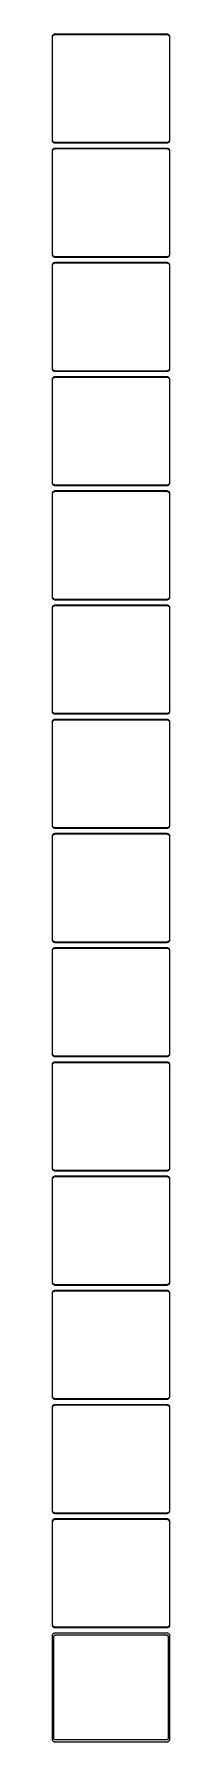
# Model space of a CAD drawing. Header units: metres. Extents: x -98 to 98, y 2745 to 5571.
import ezdxf

# ---------------------------------------------------------------- set-up
doc = ezdxf.new("R2010")
doc.units = ezdxf.units.M

msp = doc.modelspace()

# ---------------------------------------------------------------- linework, layer by layer
for p, q in [((-97.3429, 5567.24), (-97.4606, 5566.63)), ((-97.1489, 5567.84), (-97.3429, 5567.24)), ((-96.8815, 5568.41), (-97.1489, 5567.84)), ((-96.5451, 5568.94), (-96.8815, 5568.41)), ((-96.8508, 5566.93), (-96.6664, 5567.5)), ((-96.6664, 5567.5), (-96.4125, 5568.04)), ((-96.1448, 5569.42), (-96.5451, 5568.94)), ((-96.4125, 5568.04), (-96.0928, 5568.54)), ((-95.6871, 5569.85), (-96.1448, 5569.42)), ((-96.0928, 5568.54), (-95.7126, 5569)), ((-95.7126, 5569), (-95.2778, 5569.41)), ((-95.1791, 5570.22), (-95.6871, 5569.85)), ((-95.2778, 5569.41), (-94.7952, 5569.76)), ((-94.6289, 5570.52), (-95.1791, 5570.22)), ((-94.7952, 5569.76), (-94.2724, 5570.05)), ((-94.0451, 5570.76), (-94.6289, 5570.52)), ((-94.2724, 5570.05), (-93.7178, 5570.27)), ((-93.4369, 5570.91), (-94.0451, 5570.76)), ((-93.7178, 5570.27), (-93.1401, 5570.42)), ((-92.8139, 5570.99), (-93.4369, 5570.91)), ((-93.1401, 5570.42), (-92.5482, 5570.49)), ((92.8139, 5570.99), (-92.8139, 5570.99)), ((-92.5482, 5570.49), (92.5482, 5570.49)), ((92.5482, 5570.49), (93.1401, 5570.42)), ((93.4369, 5570.91), (92.8139, 5570.99)), ((93.1401, 5570.42), (93.7178, 5570.27)), ((94.0451, 5570.76), (93.4369, 5570.91)), ((93.7178, 5570.27), (94.2724, 5570.05)), ((94.6289, 5570.52), (94.0451, 5570.76)), ((94.2724, 5570.05), (94.7952, 5569.76)), ((95.1791, 5570.22), (94.6289, 5570.52)), ((94.7952, 5569.76), (95.2778, 5569.41)), ((95.6871, 5569.85), (95.1791, 5570.22)), ((95.2778, 5569.41), (95.7126, 5569)), ((96.1448, 5569.42), (95.6871, 5569.85)), ((95.7126, 5569), (96.0928, 5568.54)), ((96.0928, 5568.54), (96.4125, 5568.04)), ((96.5451, 5568.94), (96.1448, 5569.42)), ((96.4125, 5568.04), (96.6664, 5567.5)), ((96.8815, 5568.41), (96.5451, 5568.94)), ((96.6664, 5567.5), (96.8508, 5566.93)), ((97.1489, 5567.84), (96.8815, 5568.41)), ((97.3429, 5567.24), (97.1489, 5567.84)), ((97.4606, 5566.63), (97.3429, 5567.24)), ((-97.4606, 5566.63), (-97.5, 5566)), ((-97.5, 5566), (-97.5, 5396)), ((-97, 5565.75), (-96.9625, 5566.35)), ((-97, 5396.25), (-97, 5565.75)), ((-96.9625, 5566.35), (-96.8508, 5566.93)), ((96.8508, 5566.93), (96.9625, 5566.35)), ((96.9625, 5566.35), (97, 5565.75)), ((97, 5565.75), (97, 5396.25)), ((97.5, 5566), (97.4606, 5566.63)), ((97.5, 5396), (97.5, 5566)), ((-97.5, 5396), (-97.4606, 5395.37)), ((-97.4606, 5377.63), (-97.5, 5377)), ((-97.5, 5377), (-97.5, 5207)), ((-97.4606, 5395.37), (-97.3429, 5394.76)), ((-97.3429, 5378.24), (-97.4606, 5377.63)), ((-97.3429, 5394.76), (-97.1489, 5394.16)), ((-97.1489, 5378.84), (-97.3429, 5378.24)), ((-97.1489, 5394.16), (-96.8815, 5393.59)), ((-96.8815, 5379.41), (-97.1489, 5378.84)), ((-96.9625, 5395.65), (-97, 5396.25)), ((-97, 5376.75), (-96.9625, 5377.35)), ((-97, 5207.25), (-97, 5376.75)), ((-96.8508, 5395.07), (-96.9625, 5395.65)), ((-96.9625, 5377.35), (-96.8508, 5377.93)), ((-96.8815, 5393.59), (-96.5451, 5393.06)), ((-96.5451, 5379.94), (-96.8815, 5379.41)), ((-96.6664, 5394.5), (-96.8508, 5395.07)), ((-96.8508, 5377.93), (-96.6664, 5378.5)), ((-96.4125, 5393.96), (-96.6664, 5394.5)), ((-96.6664, 5378.5), (-96.4125, 5379.04)), ((-96.5451, 5393.06), (-96.1448, 5392.58)), ((-96.1448, 5380.42), (-96.5451, 5379.94)), ((-96.0928, 5393.46), (-96.4125, 5393.96)), ((-96.4125, 5379.04), (-96.0928, 5379.54)), ((-96.1448, 5392.58), (-95.6871, 5392.15)), ((-95.6871, 5380.85), (-96.1448, 5380.42)), ((-95.7126, 5393), (-96.0928, 5393.46)), ((-96.0928, 5379.54), (-95.7126, 5380)), ((-95.2778, 5392.59), (-95.7126, 5393)), ((-95.7126, 5380), (-95.2778, 5380.41)), ((-95.6871, 5392.15), (-95.1791, 5391.78)), ((-95.1791, 5381.22), (-95.6871, 5380.85)), ((-94.7952, 5392.24), (-95.2778, 5392.59)), ((-95.2778, 5380.41), (-94.7952, 5380.76)), ((-95.1791, 5391.78), (-94.6289, 5391.48)), ((-94.6289, 5381.52), (-95.1791, 5381.22)), ((-94.2724, 5391.95), (-94.7952, 5392.24)), ((-94.7952, 5380.76), (-94.2724, 5381.05)), ((-94.6289, 5391.48), (-94.0451, 5391.24)), ((-94.0451, 5381.76), (-94.6289, 5381.52)), ((-93.7178, 5391.73), (-94.2724, 5391.95)), ((-94.2724, 5381.05), (-93.7178, 5381.27)), ((-94.0451, 5391.24), (-93.4369, 5391.09)), ((-93.4369, 5381.91), (-94.0451, 5381.76)), ((-93.1401, 5391.58), (-93.7178, 5391.73)), ((-93.7178, 5381.27), (-93.1401, 5381.42)), ((-93.4369, 5391.09), (-92.8139, 5391.01)), ((-92.8139, 5381.99), (-93.4369, 5381.91)), ((-92.5482, 5391.51), (-93.1401, 5391.58)), ((-93.1401, 5381.42), (-92.5482, 5381.49)), ((-92.8139, 5391.01), (92.8139, 5391.01)), ((92.8139, 5381.99), (-92.8139, 5381.99)), ((92.5482, 5391.51), (-92.5482, 5391.51)), ((-92.5482, 5381.49), (92.5482, 5381.49)), ((93.1401, 5391.58), (92.5482, 5391.51)), ((92.5482, 5381.49), (93.1401, 5381.42)), ((92.8139, 5391.01), (93.4369, 5391.09)), ((93.4369, 5381.91), (92.8139, 5381.99)), ((93.7178, 5391.73), (93.1401, 5391.58)), ((93.1401, 5381.42), (93.7178, 5381.27)), ((93.4369, 5391.09), (94.0451, 5391.24)), ((94.0451, 5381.76), (93.4369, 5381.91)), ((94.2724, 5391.95), (93.7178, 5391.73)), ((93.7178, 5381.27), (94.2724, 5381.05)), ((94.0451, 5391.24), (94.6289, 5391.48)), ((94.6289, 5381.52), (94.0451, 5381.76)), ((94.7952, 5392.24), (94.2724, 5391.95)), ((94.2724, 5381.05), (94.7952, 5380.76)), ((94.6289, 5391.48), (95.1791, 5391.78)), ((95.1791, 5381.22), (94.6289, 5381.52)), ((95.2778, 5392.59), (94.7952, 5392.24)), ((94.7952, 5380.76), (95.2778, 5380.41)), ((95.1791, 5391.78), (95.6871, 5392.15)), ((95.6871, 5380.85), (95.1791, 5381.22)), ((95.7126, 5393), (95.2778, 5392.59)), ((95.2778, 5380.41), (95.7126, 5380)), ((95.6871, 5392.15), (96.1448, 5392.58)), ((96.1448, 5380.42), (95.6871, 5380.85)), ((96.0928, 5393.46), (95.7126, 5393)), ((95.7126, 5380), (96.0928, 5379.54)), ((96.4125, 5393.96), (96.0928, 5393.46)), ((96.0928, 5379.54), (96.4125, 5379.04)), ((96.1448, 5392.58), (96.5451, 5393.06)), ((96.5451, 5379.94), (96.1448, 5380.42)), ((96.6664, 5394.5), (96.4125, 5393.96)), ((96.4125, 5379.04), (96.6664, 5378.5)), ((96.5451, 5393.06), (96.8815, 5393.59)), ((96.8815, 5379.41), (96.5451, 5379.94)), ((96.8508, 5395.07), (96.6664, 5394.5)), ((96.6664, 5378.5), (96.8508, 5377.93)), ((96.9625, 5395.65), (96.8508, 5395.07)), ((96.8508, 5377.93), (96.9625, 5377.35)), ((96.8815, 5393.59), (97.1489, 5394.16)), ((97.1489, 5378.84), (96.8815, 5379.41)), ((97, 5396.25), (96.9625, 5395.65)), ((96.9625, 5377.35), (97, 5376.75)), ((97, 5376.75), (97, 5207.25)), ((97.1489, 5394.16), (97.3429, 5394.76)), ((97.3429, 5378.24), (97.1489, 5378.84)), ((97.3429, 5394.76), (97.4606, 5395.37)), ((97.4606, 5377.63), (97.3429, 5378.24)), ((97.4606, 5395.37), (97.5, 5396)), ((97.5, 5377), (97.4606, 5377.63)), ((97.5, 5207), (97.5, 5377)), ((-97.5, 5207), (-97.4606, 5206.37)), ((-97.4606, 5206.37), (-97.3429, 5205.76)), ((-97.3429, 5205.76), (-97.1489, 5205.16)), ((-97.1489, 5205.16), (-96.8815, 5204.59)), ((-96.9625, 5206.65), (-97, 5207.25)), ((-96.8508, 5206.07), (-96.9625, 5206.65)), ((-96.8815, 5204.59), (-96.5451, 5204.06)), ((-96.6664, 5205.5), (-96.8508, 5206.07)), ((-96.4125, 5204.96), (-96.6664, 5205.5)), ((-96.5451, 5204.06), (-96.1448, 5203.58)), ((-96.0928, 5204.46), (-96.4125, 5204.96)), ((-96.1448, 5203.58), (-95.6871, 5203.15)), ((-95.7126, 5204), (-96.0928, 5204.46)), ((-95.2778, 5203.59), (-95.7126, 5204)), ((-95.6871, 5203.15), (-95.1791, 5202.78)), ((-94.7952, 5203.24), (-95.2778, 5203.59)), ((-95.1791, 5202.78), (-94.6289, 5202.48)), ((-94.2724, 5202.95), (-94.7952, 5203.24)), ((-94.6289, 5202.48), (-94.0451, 5202.24)), ((-93.7178, 5202.73), (-94.2724, 5202.95)), ((-94.0451, 5202.24), (-93.4369, 5202.09)), ((-93.1401, 5202.58), (-93.7178, 5202.73)), ((-93.4369, 5202.09), (-92.8139, 5202.01)), ((-92.5482, 5202.51), (-93.1401, 5202.58)), ((-92.8139, 5202.01), (92.8139, 5202.01)), ((92.5482, 5202.51), (-92.5482, 5202.51)), ((93.1401, 5202.58), (92.5482, 5202.51)), ((92.8139, 5202.01), (93.4369, 5202.09)), ((93.7178, 5202.73), (93.1401, 5202.58)), ((93.4369, 5202.09), (94.0451, 5202.24)), ((94.2724, 5202.95), (93.7178, 5202.73)), ((94.0451, 5202.24), (94.6289, 5202.48)), ((94.7952, 5203.24), (94.2724, 5202.95)), ((94.6289, 5202.48), (95.1791, 5202.78)), ((95.2778, 5203.59), (94.7952, 5203.24)), ((95.1791, 5202.78), (95.6871, 5203.15)), ((95.7126, 5204), (95.2778, 5203.59)), ((95.6871, 5203.15), (96.1448, 5203.58)), ((96.0928, 5204.46), (95.7126, 5204)), ((96.4125, 5204.96), (96.0928, 5204.46)), ((96.1448, 5203.58), (96.5451, 5204.06)), ((96.6664, 5205.5), (96.4125, 5204.96)), ((96.5451, 5204.06), (96.8815, 5204.59)), ((96.8508, 5206.07), (96.6664, 5205.5)), ((96.9625, 5206.65), (96.8508, 5206.07)), ((96.8815, 5204.59), (97.1489, 5205.16)), ((97, 5207.25), (96.9625, 5206.65)), ((97.1489, 5205.16), (97.3429, 5205.76)), ((97.3429, 5205.76), (97.4606, 5206.37)), ((97.4606, 5206.37), (97.5, 5207)), ((-97.4606, 5188.63), (-97.5, 5188)), ((-97.5, 5188), (-97.5, 5018)), ((-97.3429, 5189.24), (-97.4606, 5188.63)), ((-97.1489, 5189.84), (-97.3429, 5189.24)), ((-96.8815, 5190.41), (-97.1489, 5189.84)), ((-97, 5187.75), (-96.9625, 5188.35)), ((-97, 5018.25), (-97, 5187.75)), ((-96.9625, 5188.35), (-96.8508, 5188.93)), ((-96.5451, 5190.94), (-96.8815, 5190.41)), ((-96.8508, 5188.93), (-96.6664, 5189.5)), ((-96.6664, 5189.5), (-96.4125, 5190.04)), ((-96.1448, 5191.42), (-96.5451, 5190.94)), ((-96.4125, 5190.04), (-96.0928, 5190.54)), ((-95.6871, 5191.85), (-96.1448, 5191.42)), ((-96.0928, 5190.54), (-95.7126, 5191)), ((-95.7126, 5191), (-95.2778, 5191.41)), ((-95.1791, 5192.22), (-95.6871, 5191.85)), ((-95.2778, 5191.41), (-94.7952, 5191.76)), ((-94.6289, 5192.52), (-95.1791, 5192.22)), ((-94.7952, 5191.76), (-94.2724, 5192.05)), ((-94.0451, 5192.76), (-94.6289, 5192.52)), ((-94.2724, 5192.05), (-93.7178, 5192.27)), ((-93.4369, 5192.91), (-94.0451, 5192.76)), ((-93.7178, 5192.27), (-93.1401, 5192.42)), ((-92.8139, 5192.99), (-93.4369, 5192.91)), ((-93.1401, 5192.42), (-92.5482, 5192.49)), ((92.8139, 5192.99), (-92.8139, 5192.99)), ((-92.5482, 5192.49), (92.5482, 5192.49)), ((92.5482, 5192.49), (93.1401, 5192.42)), ((93.4369, 5192.91), (92.8139, 5192.99)), ((93.1401, 5192.42), (93.7178, 5192.27)), ((94.0451, 5192.76), (93.4369, 5192.91)), ((93.7178, 5192.27), (94.2724, 5192.05)), ((94.6289, 5192.52), (94.0451, 5192.76)), ((94.2724, 5192.05), (94.7952, 5191.76)), ((95.1791, 5192.22), (94.6289, 5192.52)), ((94.7952, 5191.76), (95.2778, 5191.41)), ((95.6871, 5191.85), (95.1791, 5192.22)), ((95.2778, 5191.41), (95.7126, 5191)), ((96.1448, 5191.42), (95.6871, 5191.85)), ((95.7126, 5191), (96.0928, 5190.54)), ((96.0928, 5190.54), (96.4125, 5190.04)), ((96.5451, 5190.94), (96.1448, 5191.42)), ((96.4125, 5190.04), (96.6664, 5189.5)), ((96.8815, 5190.41), (96.5451, 5190.94)), ((96.6664, 5189.5), (96.8508, 5188.93)), ((96.8508, 5188.93), (96.9625, 5188.35)), ((97.1489, 5189.84), (96.8815, 5190.41)), ((96.9625, 5188.35), (97, 5187.75)), ((97, 5187.75), (97, 5018.25)), ((97.3429, 5189.24), (97.1489, 5189.84)), ((97.4606, 5188.63), (97.3429, 5189.24)), ((97.5, 5188), (97.4606, 5188.63)), ((97.5, 5018), (97.5, 5188)), ((-97.5, 5018), (-97.4606, 5017.37)), ((-97.4606, 5017.37), (-97.3429, 5016.76)), ((-97.3429, 5016.76), (-97.1489, 5016.16)), ((-97.1489, 5016.16), (-96.8815, 5015.59)), ((-96.9625, 5017.65), (-97, 5018.25)), ((-96.8508, 5017.07), (-96.9625, 5017.65)), ((-96.8815, 5015.59), (-96.5451, 5015.06)), ((-96.6664, 5016.5), (-96.8508, 5017.07)), ((-96.4125, 5015.96), (-96.6664, 5016.5)), ((-96.5451, 5015.06), (-96.1448, 5014.58)), ((-96.1448, 5002.42), (-96.5451, 5001.94)), ((-96.0928, 5015.46), (-96.4125, 5015.96)), ((-96.1448, 5014.58), (-95.6871, 5014.15)), ((-95.6871, 5002.85), (-96.1448, 5002.42)), ((-95.7126, 5015), (-96.0928, 5015.46)), ((-96.0928, 5001.54), (-95.7126, 5002)), ((-95.2778, 5014.59), (-95.7126, 5015)), ((-95.7126, 5002), (-95.2778, 5002.41)), ((-95.6871, 5014.15), (-95.1791, 5013.78)), ((-95.1791, 5003.22), (-95.6871, 5002.85)), ((-94.7952, 5014.24), (-95.2778, 5014.59)), ((-95.2778, 5002.41), (-94.7952, 5002.76)), ((-95.1791, 5013.78), (-94.6289, 5013.48)), ((-94.6289, 5003.52), (-95.1791, 5003.22)), ((-94.2724, 5013.95), (-94.7952, 5014.24)), ((-94.7952, 5002.76), (-94.2724, 5003.05)), ((-94.6289, 5013.48), (-94.0451, 5013.24)), ((-94.0451, 5003.76), (-94.6289, 5003.52)), ((-93.7178, 5013.73), (-94.2724, 5013.95)), ((-94.2724, 5003.05), (-93.7178, 5003.27)), ((-94.0451, 5013.24), (-93.4369, 5013.09)), ((-93.4369, 5003.91), (-94.0451, 5003.76)), ((-93.1401, 5013.58), (-93.7178, 5013.73)), ((-93.7178, 5003.27), (-93.1401, 5003.42)), ((-93.4369, 5013.09), (-92.8139, 5013.01)), ((-92.8139, 5003.99), (-93.4369, 5003.91)), ((-92.5482, 5013.51), (-93.1401, 5013.58)), ((-93.1401, 5003.42), (-92.5482, 5003.49)), ((-92.8139, 5013.01), (92.8139, 5013.01)), ((92.8139, 5003.99), (-92.8139, 5003.99)), ((92.5482, 5013.51), (-92.5482, 5013.51)), ((-92.5482, 5003.49), (92.5482, 5003.49)), ((93.1401, 5013.58), (92.5482, 5013.51)), ((92.5482, 5003.49), (93.1401, 5003.42)), ((92.8139, 5013.01), (93.4369, 5013.09)), ((93.4369, 5003.91), (92.8139, 5003.99)), ((93.7178, 5013.73), (93.1401, 5013.58)), ((93.1401, 5003.42), (93.7178, 5003.27)), ((93.4369, 5013.09), (94.0451, 5013.24)), ((94.0451, 5003.76), (93.4369, 5003.91)), ((94.2724, 5013.95), (93.7178, 5013.73)), ((93.7178, 5003.27), (94.2724, 5003.05)), ((94.0451, 5013.24), (94.6289, 5013.48)), ((94.6289, 5003.52), (94.0451, 5003.76)), ((94.7952, 5014.24), (94.2724, 5013.95)), ((94.2724, 5003.05), (94.7952, 5002.76)), ((94.6289, 5013.48), (95.1791, 5013.78)), ((95.1791, 5003.22), (94.6289, 5003.52)), ((95.2778, 5014.59), (94.7952, 5014.24)), ((94.7952, 5002.76), (95.2778, 5002.41)), ((95.1791, 5013.78), (95.6871, 5014.15)), ((95.6871, 5002.85), (95.1791, 5003.22)), ((95.7126, 5015), (95.2778, 5014.59)), ((95.2778, 5002.41), (95.7126, 5002)), ((95.6871, 5014.15), (96.1448, 5014.58)), ((96.1448, 5002.42), (95.6871, 5002.85)), ((96.0928, 5015.46), (95.7126, 5015)), ((95.7126, 5002), (96.0928, 5001.54)), ((96.4125, 5015.96), (96.0928, 5015.46)), ((96.1448, 5014.58), (96.5451, 5015.06)), ((96.5451, 5001.94), (96.1448, 5002.42)), ((96.6664, 5016.5), (96.4125, 5015.96)), ((96.5451, 5015.06), (96.8815, 5015.59)), ((96.8508, 5017.07), (96.6664, 5016.5)), ((96.9625, 5017.65), (96.8508, 5017.07)), ((96.8815, 5015.59), (97.1489, 5016.16)), ((97, 5018.25), (96.9625, 5017.65)), ((97.1489, 5016.16), (97.3429, 5016.76)), ((97.3429, 5016.76), (97.4606, 5017.37)), ((97.4606, 5017.37), (97.5, 5018)), ((-97.4606, 4999.63), (-97.5, 4999)), ((-97.5, 4999), (-97.5, 4829)), ((-97.3429, 5000.24), (-97.4606, 4999.63)), ((-97.1489, 5000.84), (-97.3429, 5000.24)), ((-96.8815, 5001.41), (-97.1489, 5000.84)), ((-97, 4998.75), (-96.9625, 4999.35)), ((-97, 4829.25), (-97, 4998.75)), ((-96.9625, 4999.35), (-96.8508, 4999.93)), ((-96.5451, 5001.94), (-96.8815, 5001.41)), ((-96.8508, 4999.93), (-96.6664, 5000.5)), ((-96.6664, 5000.5), (-96.4125, 5001.04)), ((-96.4125, 5001.04), (-96.0928, 5001.54)), ((96.0928, 5001.54), (96.4125, 5001.04)), ((96.4125, 5001.04), (96.6664, 5000.5)), ((96.8815, 5001.41), (96.5451, 5001.94)), ((96.6664, 5000.5), (96.8508, 4999.93)), ((96.8508, 4999.93), (96.9625, 4999.35)), ((97.1489, 5000.84), (96.8815, 5001.41)), ((96.9625, 4999.35), (97, 4998.75)), ((97, 4998.75), (97, 4829.25)), ((97.3429, 5000.24), (97.1489, 5000.84)), ((97.4606, 4999.63), (97.3429, 5000.24)), ((97.5, 4999), (97.4606, 4999.63)), ((97.5, 4829), (97.5, 4999)), ((-97.5, 4829), (-97.4606, 4828.37)), ((-97.4606, 4810.63), (-97.5, 4810)), ((-97.5, 4810), (-97.5, 4640)), ((-97.4606, 4828.37), (-97.3429, 4827.76)), ((-97.3429, 4811.24), (-97.4606, 4810.63)), ((-97.3429, 4827.76), (-97.1489, 4827.16)), ((-97.1489, 4811.84), (-97.3429, 4811.24)), ((-97.1489, 4827.16), (-96.8815, 4826.59)), ((-96.8815, 4812.41), (-97.1489, 4811.84)), ((-96.9625, 4828.65), (-97, 4829.25)), ((-97, 4809.75), (-96.9625, 4810.35)), ((-97, 4640.25), (-97, 4809.75)), ((-96.8508, 4828.07), (-96.9625, 4828.65)), ((-96.9625, 4810.35), (-96.8508, 4810.93)), ((-96.8815, 4826.59), (-96.5451, 4826.06)), ((-96.5451, 4812.94), (-96.8815, 4812.41)), ((-96.6664, 4827.5), (-96.8508, 4828.07)), ((-96.8508, 4810.93), (-96.6664, 4811.5)), ((-96.4125, 4826.96), (-96.6664, 4827.5)), ((-96.6664, 4811.5), (-96.4125, 4812.04)), ((-96.5451, 4826.06), (-96.1448, 4825.58)), ((-96.1448, 4813.42), (-96.5451, 4812.94)), ((-96.0928, 4826.46), (-96.4125, 4826.96)), ((-96.4125, 4812.04), (-96.0928, 4812.54)), ((-96.1448, 4825.58), (-95.6871, 4825.15)), ((-95.6871, 4813.85), (-96.1448, 4813.42)), ((-95.7126, 4826), (-96.0928, 4826.46)), ((-96.0928, 4812.54), (-95.7126, 4813)), ((-95.2778, 4825.59), (-95.7126, 4826)), ((-95.7126, 4813), (-95.2778, 4813.41)), ((-95.6871, 4825.15), (-95.1791, 4824.78)), ((-95.1791, 4814.22), (-95.6871, 4813.85)), ((-94.7952, 4825.24), (-95.2778, 4825.59)), ((-95.2778, 4813.41), (-94.7952, 4813.76)), ((-95.1791, 4824.78), (-94.6289, 4824.48)), ((-94.6289, 4814.52), (-95.1791, 4814.22)), ((-94.2724, 4824.95), (-94.7952, 4825.24)), ((-94.7952, 4813.76), (-94.2724, 4814.05)), ((-94.6289, 4824.48), (-94.0451, 4824.24)), ((-94.0451, 4814.76), (-94.6289, 4814.52)), ((-93.7178, 4824.73), (-94.2724, 4824.95)), ((-94.2724, 4814.05), (-93.7178, 4814.27)), ((-94.0451, 4824.24), (-93.4369, 4824.09)), ((-93.4369, 4814.91), (-94.0451, 4814.76)), ((-93.1401, 4824.58), (-93.7178, 4824.73)), ((-93.7178, 4814.27), (-93.1401, 4814.42)), ((-93.4369, 4824.09), (-92.8139, 4824.01)), ((-92.8139, 4814.99), (-93.4369, 4814.91)), ((-92.5482, 4824.51), (-93.1401, 4824.58)), ((-93.1401, 4814.42), (-92.5482, 4814.49)), ((-92.8139, 4824.01), (92.8139, 4824.01)), ((92.8139, 4814.99), (-92.8139, 4814.99)), ((92.5482, 4824.51), (-92.5482, 4824.51)), ((-92.5482, 4814.49), (92.5482, 4814.49)), ((93.1401, 4824.58), (92.5482, 4824.51)), ((92.5482, 4814.49), (93.1401, 4814.42)), ((92.8139, 4824.01), (93.4369, 4824.09)), ((93.4369, 4814.91), (92.8139, 4814.99)), ((93.7178, 4824.73), (93.1401, 4824.58)), ((93.1401, 4814.42), (93.7178, 4814.27)), ((93.4369, 4824.09), (94.0451, 4824.24)), ((94.0451, 4814.76), (93.4369, 4814.91)), ((94.2724, 4824.95), (93.7178, 4824.73)), ((93.7178, 4814.27), (94.2724, 4814.05)), ((94.0451, 4824.24), (94.6289, 4824.48)), ((94.6289, 4814.52), (94.0451, 4814.76)), ((94.7952, 4825.24), (94.2724, 4824.95)), ((94.2724, 4814.05), (94.7952, 4813.76)), ((94.6289, 4824.48), (95.1791, 4824.78)), ((95.1791, 4814.22), (94.6289, 4814.52)), ((95.2778, 4825.59), (94.7952, 4825.24)), ((94.7952, 4813.76), (95.2778, 4813.41)), ((95.1791, 4824.78), (95.6871, 4825.15)), ((95.6871, 4813.85), (95.1791, 4814.22)), ((95.7126, 4826), (95.2778, 4825.59)), ((95.2778, 4813.41), (95.7126, 4813)), ((95.6871, 4825.15), (96.1448, 4825.58)), ((96.1448, 4813.42), (95.6871, 4813.85)), ((96.0928, 4826.46), (95.7126, 4826)), ((95.7126, 4813), (96.0928, 4812.54)), ((96.4125, 4826.96), (96.0928, 4826.46)), ((96.0928, 4812.54), (96.4125, 4812.04)), ((96.1448, 4825.58), (96.5451, 4826.06)), ((96.5451, 4812.94), (96.1448, 4813.42)), ((96.6664, 4827.5), (96.4125, 4826.96)), ((96.4125, 4812.04), (96.6664, 4811.5)), ((96.5451, 4826.06), (96.8815, 4826.59)), ((96.8815, 4812.41), (96.5451, 4812.94)), ((96.8508, 4828.07), (96.6664, 4827.5)), ((96.6664, 4811.5), (96.8508, 4810.93)), ((96.9625, 4828.65), (96.8508, 4828.07)), ((96.8508, 4810.93), (96.9625, 4810.35)), ((96.8815, 4826.59), (97.1489, 4827.16)), ((97.1489, 4811.84), (96.8815, 4812.41)), ((97, 4829.25), (96.9625, 4828.65)), ((96.9625, 4810.35), (97, 4809.75)), ((97, 4809.75), (97, 4640.25)), ((97.1489, 4827.16), (97.3429, 4827.76)), ((97.3429, 4811.24), (97.1489, 4811.84)), ((97.3429, 4827.76), (97.4606, 4828.37)), ((97.4606, 4810.63), (97.3429, 4811.24)), ((97.4606, 4828.37), (97.5, 4829)), ((97.5, 4810), (97.4606, 4810.63)), ((97.5, 4640), (97.5, 4810)), ((-97.5, 4640), (-97.4606, 4639.37)), ((-97.4606, 4639.37), (-97.3429, 4638.76)), ((-97.3429, 4638.76), (-97.1489, 4638.16)), ((-97.1489, 4638.16), (-96.8815, 4637.59)), ((-96.9625, 4639.65), (-97, 4640.25)), ((-96.8508, 4639.07), (-96.9625, 4639.65)), ((-96.8815, 4637.59), (-96.5451, 4637.06)), ((-96.6664, 4638.5), (-96.8508, 4639.07)), ((-96.4125, 4637.96), (-96.6664, 4638.5)), ((-96.5451, 4637.06), (-96.1448, 4636.58)), ((-96.0928, 4637.46), (-96.4125, 4637.96)), ((-96.1448, 4636.58), (-95.6871, 4636.15)), ((-95.7126, 4637), (-96.0928, 4637.46)), ((-95.2778, 4636.59), (-95.7126, 4637)), ((-95.6871, 4636.15), (-95.1791, 4635.78)), ((-94.7952, 4636.24), (-95.2778, 4636.59)), ((-95.1791, 4635.78), (-94.6289, 4635.48)), ((-94.2724, 4635.95), (-94.7952, 4636.24)), ((-94.6289, 4635.48), (-94.0451, 4635.24)), ((-93.7178, 4635.73), (-94.2724, 4635.95)), ((-94.0451, 4635.24), (-93.4369, 4635.09)), ((-93.1401, 4635.58), (-93.7178, 4635.73)), ((-93.4369, 4635.09), (-92.8139, 4635.01)), ((-92.5482, 4635.51), (-93.1401, 4635.58)), ((-92.8139, 4635.01), (92.8139, 4635.01)), ((92.5482, 4635.51), (-92.5482, 4635.51)), ((93.1401, 4635.58), (92.5482, 4635.51)), ((92.8139, 4635.01), (93.4369, 4635.09)), ((93.7178, 4635.73), (93.1401, 4635.58)), ((93.4369, 4635.09), (94.0451, 4635.24)), ((94.2724, 4635.95), (93.7178, 4635.73)), ((94.0451, 4635.24), (94.6289, 4635.48)), ((94.7952, 4636.24), (94.2724, 4635.95)), ((94.6289, 4635.48), (95.1791, 4635.78)), ((95.2778, 4636.59), (94.7952, 4636.24)), ((95.1791, 4635.78), (95.6871, 4636.15)), ((95.7126, 4637), (95.2778, 4636.59)), ((95.6871, 4636.15), (96.1448, 4636.58)), ((96.0928, 4637.46), (95.7126, 4637)), ((96.4125, 4637.96), (96.0928, 4637.46)), ((96.1448, 4636.58), (96.5451, 4637.06)), ((96.6664, 4638.5), (96.4125, 4637.96)), ((96.5451, 4637.06), (96.8815, 4637.59)), ((96.8508, 4639.07), (96.6664, 4638.5)), ((96.9625, 4639.65), (96.8508, 4639.07)), ((96.8815, 4637.59), (97.1489, 4638.16)), ((97, 4640.25), (96.9625, 4639.65)), ((97.1489, 4638.16), (97.3429, 4638.76)), ((97.3429, 4638.76), (97.4606, 4639.37)), ((97.4606, 4639.37), (97.5, 4640)), ((-97.4606, 4621.63), (-97.5, 4621)), ((-97.5, 4621), (-97.5, 4451)), ((-97.3429, 4622.24), (-97.4606, 4621.63)), ((-97.1489, 4622.84), (-97.3429, 4622.24)), ((-96.8815, 4623.41), (-97.1489, 4622.84)), ((-97, 4620.75), (-96.9625, 4621.35)), ((-97, 4451.25), (-97, 4620.75)), ((-96.9625, 4621.35), (-96.8508, 4621.93)), ((-96.5451, 4623.94), (-96.8815, 4623.41)), ((-96.8508, 4621.93), (-96.6664, 4622.5)), ((-96.6664, 4622.5), (-96.4125, 4623.04)), ((-96.1448, 4624.42), (-96.5451, 4623.94)), ((-96.4125, 4623.04), (-96.0928, 4623.54)), ((-95.6871, 4624.85), (-96.1448, 4624.42)), ((-96.0928, 4623.54), (-95.7126, 4624)), ((-95.7126, 4624), (-95.2778, 4624.41)), ((-95.1791, 4625.22), (-95.6871, 4624.85)), ((-95.2778, 4624.41), (-94.7952, 4624.76)), ((-94.6289, 4625.52), (-95.1791, 4625.22)), ((-94.7952, 4624.76), (-94.2724, 4625.05)), ((-94.0451, 4625.76), (-94.6289, 4625.52)), ((-94.2724, 4625.05), (-93.7178, 4625.27)), ((-93.4369, 4625.91), (-94.0451, 4625.76)), ((-93.7178, 4625.27), (-93.1401, 4625.42)), ((-92.8139, 4625.99), (-93.4369, 4625.91)), ((-93.1401, 4625.42), (-92.5482, 4625.49)), ((92.8139, 4625.99), (-92.8139, 4625.99)), ((-92.5482, 4625.49), (92.5482, 4625.49)), ((92.5482, 4625.49), (93.1401, 4625.42)), ((93.4369, 4625.91), (92.8139, 4625.99)), ((93.1401, 4625.42), (93.7178, 4625.27)), ((94.0451, 4625.76), (93.4369, 4625.91)), ((93.7178, 4625.27), (94.2724, 4625.05)), ((94.6289, 4625.52), (94.0451, 4625.76)), ((94.2724, 4625.05), (94.7952, 4624.76)), ((95.1791, 4625.22), (94.6289, 4625.52)), ((94.7952, 4624.76), (95.2778, 4624.41)), ((95.6871, 4624.85), (95.1791, 4625.22)), ((95.2778, 4624.41), (95.7126, 4624)), ((96.1448, 4624.42), (95.6871, 4624.85)), ((95.7126, 4624), (96.0928, 4623.54)), ((96.0928, 4623.54), (96.4125, 4623.04)), ((96.5451, 4623.94), (96.1448, 4624.42)), ((96.4125, 4623.04), (96.6664, 4622.5)), ((96.8815, 4623.41), (96.5451, 4623.94)), ((96.6664, 4622.5), (96.8508, 4621.93)), ((96.8508, 4621.93), (96.9625, 4621.35)), ((97.1489, 4622.84), (96.8815, 4623.41)), ((96.9625, 4621.35), (97, 4620.75)), ((97, 4620.75), (97, 4451.25)), ((97.3429, 4622.24), (97.1489, 4622.84)), ((97.4606, 4621.63), (97.3429, 4622.24)), ((97.5, 4621), (97.4606, 4621.63)), ((97.5, 4451), (97.5, 4621)), ((-97.5, 4451), (-97.4606, 4450.37)), ((-97.4606, 4450.37), (-97.3429, 4449.76)), ((-97.3429, 4449.76), (-97.1489, 4449.16)), ((-97.1489, 4449.16), (-96.8815, 4448.59)), ((-96.9625, 4450.65), (-97, 4451.25)), ((-96.8508, 4450.07), (-96.9625, 4450.65)), ((-96.8815, 4448.59), (-96.5451, 4448.06)), ((-96.6664, 4449.5), (-96.8508, 4450.07)), ((-96.4125, 4448.96), (-96.6664, 4449.5)), ((-96.5451, 4448.06), (-96.1448, 4447.58)), ((-96.0928, 4448.46), (-96.4125, 4448.96)), ((-96.1448, 4447.58), (-95.6871, 4447.15)), ((-95.7126, 4448), (-96.0928, 4448.46)), ((-95.2778, 4447.59), (-95.7126, 4448)), ((-95.6871, 4447.15), (-95.1791, 4446.78)), ((-94.7952, 4447.24), (-95.2778, 4447.59)), ((-95.1791, 4446.78), (-94.6289, 4446.48)), ((-94.2724, 4446.95), (-94.7952, 4447.24)), ((-94.6289, 4446.48), (-94.0451, 4446.24)), ((-93.7178, 4446.73), (-94.2724, 4446.95)), ((-94.0451, 4446.24), (-93.4369, 4446.09)), ((-93.4369, 4436.91), (-94.0451, 4436.76)), ((-93.1401, 4446.58), (-93.7178, 4446.73)), ((-93.4369, 4446.09), (-92.8139, 4446.01)), ((-92.8139, 4436.99), (-93.4369, 4436.91)), ((-92.5482, 4446.51), (-93.1401, 4446.58)), ((-92.8139, 4446.01), (92.8139, 4446.01)), ((92.8139, 4436.99), (-92.8139, 4436.99)), ((92.5482, 4446.51), (-92.5482, 4446.51)), ((93.1401, 4446.58), (92.5482, 4446.51)), ((92.8139, 4446.01), (93.4369, 4446.09)), ((93.4369, 4436.91), (92.8139, 4436.99)), ((93.7178, 4446.73), (93.1401, 4446.58)), ((93.4369, 4446.09), (94.0451, 4446.24)), ((94.0451, 4436.76), (93.4369, 4436.91)), ((94.2724, 4446.95), (93.7178, 4446.73)), ((94.0451, 4446.24), (94.6289, 4446.48)), ((94.7952, 4447.24), (94.2724, 4446.95)), ((94.6289, 4446.48), (95.1791, 4446.78)), ((95.2778, 4447.59), (94.7952, 4447.24)), ((95.1791, 4446.78), (95.6871, 4447.15)), ((95.7126, 4448), (95.2778, 4447.59)), ((95.6871, 4447.15), (96.1448, 4447.58)), ((96.0928, 4448.46), (95.7126, 4448)), ((96.4125, 4448.96), (96.0928, 4448.46)), ((96.1448, 4447.58), (96.5451, 4448.06)), ((96.6664, 4449.5), (96.4125, 4448.96)), ((96.5451, 4448.06), (96.8815, 4448.59)), ((96.8508, 4450.07), (96.6664, 4449.5)), ((96.9625, 4450.65), (96.8508, 4450.07)), ((96.8815, 4448.59), (97.1489, 4449.16)), ((97, 4451.25), (96.9625, 4450.65)), ((97.1489, 4449.16), (97.3429, 4449.76)), ((97.3429, 4449.76), (97.4606, 4450.37)), ((97.4606, 4450.37), (97.5, 4451)), ((-97.4606, 4432.63), (-97.5, 4432)), ((-97.5, 4432), (-97.5, 4262)), ((-97.3429, 4433.24), (-97.4606, 4432.63)), ((-97.1489, 4433.84), (-97.3429, 4433.24)), ((-96.8815, 4434.41), (-97.1489, 4433.84)), ((-97, 4431.75), (-96.9625, 4432.35)), ((-97, 4262.25), (-97, 4431.75)), ((-96.9625, 4432.35), (-96.8508, 4432.93)), ((-96.5451, 4434.94), (-96.8815, 4434.41)), ((-96.8508, 4432.93), (-96.6664, 4433.5)), ((-96.6664, 4433.5), (-96.4125, 4434.04)), ((-96.1448, 4435.42), (-96.5451, 4434.94)), ((-96.4125, 4434.04), (-96.0928, 4434.54)), ((-95.6871, 4435.85), (-96.1448, 4435.42)), ((-96.0928, 4434.54), (-95.7126, 4435)), ((-95.7126, 4435), (-95.2778, 4435.41)), ((-95.1791, 4436.22), (-95.6871, 4435.85)), ((-95.2778, 4435.41), (-94.7952, 4435.76)), ((-94.6289, 4436.52), (-95.1791, 4436.22)), ((-94.7952, 4435.76), (-94.2724, 4436.05)), ((-94.0451, 4436.76), (-94.6289, 4436.52)), ((-94.2724, 4436.05), (-93.7178, 4436.27)), ((-93.7178, 4436.27), (-93.1401, 4436.42)), ((-93.1401, 4436.42), (-92.5482, 4436.49)), ((-92.5482, 4436.49), (92.5482, 4436.49)), ((92.5482, 4436.49), (93.1401, 4436.42)), ((93.1401, 4436.42), (93.7178, 4436.27)), ((93.7178, 4436.27), (94.2724, 4436.05)), ((94.6289, 4436.52), (94.0451, 4436.76)), ((94.2724, 4436.05), (94.7952, 4435.76)), ((95.1791, 4436.22), (94.6289, 4436.52)), ((94.7952, 4435.76), (95.2778, 4435.41)), ((95.6871, 4435.85), (95.1791, 4436.22)), ((95.2778, 4435.41), (95.7126, 4435)), ((96.1448, 4435.42), (95.6871, 4435.85)), ((95.7126, 4435), (96.0928, 4434.54)), ((96.0928, 4434.54), (96.4125, 4434.04)), ((96.5451, 4434.94), (96.1448, 4435.42)), ((96.4125, 4434.04), (96.6664, 4433.5)), ((96.8815, 4434.41), (96.5451, 4434.94)), ((96.6664, 4433.5), (96.8508, 4432.93)), ((96.8508, 4432.93), (96.9625, 4432.35)), ((97.1489, 4433.84), (96.8815, 4434.41)), ((96.9625, 4432.35), (97, 4431.75)), ((97, 4431.75), (97, 4262.25)), ((97.3429, 4433.24), (97.1489, 4433.84)), ((97.4606, 4432.63), (97.3429, 4433.24)), ((97.5, 4432), (97.4606, 4432.63)), ((97.5, 4262), (97.5, 4432)), ((-97.5, 4262), (-97.4606, 4261.37)), ((-97.4606, 4243.63), (-97.5, 4243)), ((-97.5, 4243), (-97.5, 4073)), ((-97.4606, 4261.37), (-97.3429, 4260.76)), ((-97.3429, 4244.24), (-97.4606, 4243.63)), ((-97.3429, 4260.76), (-97.1489, 4260.16)), ((-97.1489, 4244.84), (-97.3429, 4244.24)), ((-97.1489, 4260.16), (-96.8815, 4259.59)), ((-96.8815, 4245.41), (-97.1489, 4244.84)), ((-96.9625, 4261.65), (-97, 4262.25)), ((-97, 4242.75), (-96.9625, 4243.35)), ((-97, 4073.25), (-97, 4242.75)), ((-96.8508, 4261.07), (-96.9625, 4261.65)), ((-96.9625, 4243.35), (-96.8508, 4243.93)), ((-96.8815, 4259.59), (-96.5451, 4259.06)), ((-96.5451, 4245.94), (-96.8815, 4245.41)), ((-96.6664, 4260.5), (-96.8508, 4261.07)), ((-96.8508, 4243.93), (-96.6664, 4244.5)), ((-96.4125, 4259.96), (-96.6664, 4260.5)), ((-96.6664, 4244.5), (-96.4125, 4245.04)), ((-96.5451, 4259.06), (-96.1448, 4258.58)), ((-96.1448, 4246.42), (-96.5451, 4245.94)), ((-96.0928, 4259.46), (-96.4125, 4259.96)), ((-96.4125, 4245.04), (-96.0928, 4245.54)), ((-96.1448, 4258.58), (-95.6871, 4258.15)), ((-95.6871, 4246.85), (-96.1448, 4246.42)), ((-95.7126, 4259), (-96.0928, 4259.46)), ((-96.0928, 4245.54), (-95.7126, 4246)), ((-95.2778, 4258.59), (-95.7126, 4259)), ((-95.7126, 4246), (-95.2778, 4246.41)), ((-95.6871, 4258.15), (-95.1791, 4257.78)), ((-95.1791, 4247.22), (-95.6871, 4246.85)), ((-94.7952, 4258.24), (-95.2778, 4258.59)), ((-95.2778, 4246.41), (-94.7952, 4246.76)), ((-95.1791, 4257.78), (-94.6289, 4257.48)), ((-94.6289, 4247.52), (-95.1791, 4247.22)), ((-94.2724, 4257.95), (-94.7952, 4258.24)), ((-94.7952, 4246.76), (-94.2724, 4247.05)), ((-94.6289, 4257.48), (-94.0451, 4257.24)), ((-94.0451, 4247.76), (-94.6289, 4247.52)), ((-93.7178, 4257.73), (-94.2724, 4257.95)), ((-94.2724, 4247.05), (-93.7178, 4247.27)), ((-94.0451, 4257.24), (-93.4369, 4257.09)), ((-93.4369, 4247.91), (-94.0451, 4247.76)), ((-93.1401, 4257.58), (-93.7178, 4257.73)), ((-93.7178, 4247.27), (-93.1401, 4247.42)), ((-93.4369, 4257.09), (-92.8139, 4257.01)), ((-92.8139, 4247.99), (-93.4369, 4247.91)), ((-92.5482, 4257.51), (-93.1401, 4257.58)), ((-93.1401, 4247.42), (-92.5482, 4247.49)), ((-92.8139, 4257.01), (92.8139, 4257.01)), ((92.8139, 4247.99), (-92.8139, 4247.99)), ((92.5482, 4257.51), (-92.5482, 4257.51)), ((-92.5482, 4247.49), (92.5482, 4247.49)), ((93.1401, 4257.58), (92.5482, 4257.51)), ((92.5482, 4247.49), (93.1401, 4247.42)), ((92.8139, 4257.01), (93.4369, 4257.09)), ((93.4369, 4247.91), (92.8139, 4247.99)), ((93.7178, 4257.73), (93.1401, 4257.58)), ((93.1401, 4247.42), (93.7178, 4247.27)), ((93.4369, 4257.09), (94.0451, 4257.24)), ((94.0451, 4247.76), (93.4369, 4247.91)), ((94.2724, 4257.95), (93.7178, 4257.73)), ((93.7178, 4247.27), (94.2724, 4247.05)), ((94.0451, 4257.24), (94.6289, 4257.48)), ((94.6289, 4247.52), (94.0451, 4247.76)), ((94.7952, 4258.24), (94.2724, 4257.95)), ((94.2724, 4247.05), (94.7952, 4246.76)), ((94.6289, 4257.48), (95.1791, 4257.78)), ((95.1791, 4247.22), (94.6289, 4247.52)), ((95.2778, 4258.59), (94.7952, 4258.24)), ((94.7952, 4246.76), (95.2778, 4246.41)), ((95.1791, 4257.78), (95.6871, 4258.15)), ((95.6871, 4246.85), (95.1791, 4247.22)), ((95.7126, 4259), (95.2778, 4258.59)), ((95.2778, 4246.41), (95.7126, 4246)), ((95.6871, 4258.15), (96.1448, 4258.58)), ((96.1448, 4246.42), (95.6871, 4246.85)), ((96.0928, 4259.46), (95.7126, 4259)), ((95.7126, 4246), (96.0928, 4245.54)), ((96.4125, 4259.96), (96.0928, 4259.46)), ((96.0928, 4245.54), (96.4125, 4245.04)), ((96.1448, 4258.58), (96.5451, 4259.06)), ((96.5451, 4245.94), (96.1448, 4246.42)), ((96.6664, 4260.5), (96.4125, 4259.96)), ((96.4125, 4245.04), (96.6664, 4244.5)), ((96.5451, 4259.06), (96.8815, 4259.59)), ((96.8815, 4245.41), (96.5451, 4245.94)), ((96.8508, 4261.07), (96.6664, 4260.5)), ((96.6664, 4244.5), (96.8508, 4243.93)), ((96.9625, 4261.65), (96.8508, 4261.07)), ((96.8508, 4243.93), (96.9625, 4243.35)), ((96.8815, 4259.59), (97.1489, 4260.16)), ((97.1489, 4244.84), (96.8815, 4245.41)), ((97, 4262.25), (96.9625, 4261.65)), ((96.9625, 4243.35), (97, 4242.75)), ((97, 4242.75), (97, 4073.25)), ((97.1489, 4260.16), (97.3429, 4260.76)), ((97.3429, 4244.24), (97.1489, 4244.84)), ((97.3429, 4260.76), (97.4606, 4261.37)), ((97.4606, 4243.63), (97.3429, 4244.24)), ((97.4606, 4261.37), (97.5, 4262)), ((97.5, 4243), (97.4606, 4243.63)), ((97.5, 4073), (97.5, 4243)), ((-97.5, 4073), (-97.4606, 4072.37)), ((-97.4606, 4072.37), (-97.3429, 4071.76)), ((-97.3429, 4071.76), (-97.1489, 4071.16)), ((-97.1489, 4071.16), (-96.8815, 4070.59)), ((-96.9625, 4072.65), (-97, 4073.25)), ((-96.8508, 4072.07), (-96.9625, 4072.65)), ((-96.8815, 4070.59), (-96.5451, 4070.06)), ((-96.6664, 4071.5), (-96.8508, 4072.07)), ((-96.4125, 4070.96), (-96.6664, 4071.5)), ((-96.5451, 4070.06), (-96.1448, 4069.58)), ((-96.0928, 4070.46), (-96.4125, 4070.96)), ((-96.1448, 4069.58), (-95.6871, 4069.15)), ((-95.7126, 4070), (-96.0928, 4070.46)), ((-95.2778, 4069.59), (-95.7126, 4070)), ((-94.7952, 4069.24), (-95.2778, 4069.59)), ((95.2778, 4069.59), (94.7952, 4069.24)), ((95.7126, 4070), (95.2778, 4069.59)), ((95.6871, 4069.15), (96.1448, 4069.58)), ((96.0928, 4070.46), (95.7126, 4070)), ((96.4125, 4070.96), (96.0928, 4070.46)), ((96.1448, 4069.58), (96.5451, 4070.06)), ((96.6664, 4071.5), (96.4125, 4070.96)), ((96.5451, 4070.06), (96.8815, 4070.59)), ((96.8508, 4072.07), (96.6664, 4071.5)), ((96.9625, 4072.65), (96.8508, 4072.07)), ((96.8815, 4070.59), (97.1489, 4071.16)), ((97, 4073.25), (96.9625, 4072.65)), ((97.1489, 4071.16), (97.3429, 4071.76)), ((97.3429, 4071.76), (97.4606, 4072.37)), ((97.4606, 4072.37), (97.5, 4073)), ((-97.4606, 4054.63), (-97.5, 4054)), ((-97.5, 4054), (-97.5, 3884)), ((-97.3429, 4055.24), (-97.4606, 4054.63)), ((-97.1489, 4055.84), (-97.3429, 4055.24)), ((-96.8815, 4056.41), (-97.1489, 4055.84)), ((-97, 4053.75), (-96.9625, 4054.35)), ((-97, 3884.25), (-97, 4053.75)), ((-96.9625, 4054.35), (-96.8508, 4054.93)), ((-96.5451, 4056.94), (-96.8815, 4056.41)), ((-96.8508, 4054.93), (-96.6664, 4055.5)), ((-96.6664, 4055.5), (-96.4125, 4056.04)), ((-96.1448, 4057.42), (-96.5451, 4056.94)), ((-96.4125, 4056.04), (-96.0928, 4056.54)), ((-95.6871, 4057.85), (-96.1448, 4057.42)), ((-96.0928, 4056.54), (-95.7126, 4057)), ((-95.7126, 4057), (-95.2778, 4057.41)), ((-95.6871, 4069.15), (-95.1791, 4068.78)), ((-95.1791, 4058.22), (-95.6871, 4057.85)), ((-95.2778, 4057.41), (-94.7952, 4057.76)), ((-95.1791, 4068.78), (-94.6289, 4068.48)), ((-94.6289, 4058.52), (-95.1791, 4058.22)), ((-94.2724, 4068.95), (-94.7952, 4069.24)), ((-94.7952, 4057.76), (-94.2724, 4058.05)), ((-94.6289, 4068.48), (-94.0451, 4068.24)), ((-94.0451, 4058.76), (-94.6289, 4058.52)), ((-93.7178, 4068.73), (-94.2724, 4068.95)), ((-94.2724, 4058.05), (-93.7178, 4058.27)), ((-94.0451, 4068.24), (-93.4369, 4068.09)), ((-93.4369, 4058.91), (-94.0451, 4058.76)), ((-93.1401, 4068.58), (-93.7178, 4068.73)), ((-93.7178, 4058.27), (-93.1401, 4058.42)), ((-93.4369, 4068.09), (-92.8139, 4068.01)), ((-92.8139, 4058.99), (-93.4369, 4058.91)), ((-92.5482, 4068.51), (-93.1401, 4068.58)), ((-93.1401, 4058.42), (-92.5482, 4058.49)), ((-92.8139, 4068.01), (92.8139, 4068.01)), ((92.8139, 4058.99), (-92.8139, 4058.99)), ((92.5482, 4068.51), (-92.5482, 4068.51)), ((-92.5482, 4058.49), (92.5482, 4058.49)), ((93.1401, 4068.58), (92.5482, 4068.51)), ((92.5482, 4058.49), (93.1401, 4058.42)), ((92.8139, 4068.01), (93.4369, 4068.09)), ((93.4369, 4058.91), (92.8139, 4058.99)), ((93.7178, 4068.73), (93.1401, 4068.58)), ((93.1401, 4058.42), (93.7178, 4058.27)), ((93.4369, 4068.09), (94.0451, 4068.24)), ((94.0451, 4058.76), (93.4369, 4058.91)), ((94.2724, 4068.95), (93.7178, 4068.73)), ((93.7178, 4058.27), (94.2724, 4058.05)), ((94.0451, 4068.24), (94.6289, 4068.48)), ((94.6289, 4058.52), (94.0451, 4058.76)), ((94.7952, 4069.24), (94.2724, 4068.95)), ((94.2724, 4058.05), (94.7952, 4057.76)), ((94.6289, 4068.48), (95.1791, 4068.78)), ((95.1791, 4058.22), (94.6289, 4058.52)), ((94.7952, 4057.76), (95.2778, 4057.41)), ((95.1791, 4068.78), (95.6871, 4069.15)), ((95.6871, 4057.85), (95.1791, 4058.22)), ((95.2778, 4057.41), (95.7126, 4057)), ((96.1448, 4057.42), (95.6871, 4057.85)), ((95.7126, 4057), (96.0928, 4056.54)), ((96.0928, 4056.54), (96.4125, 4056.04)), ((96.5451, 4056.94), (96.1448, 4057.42)), ((96.4125, 4056.04), (96.6664, 4055.5)), ((96.8815, 4056.41), (96.5451, 4056.94)), ((96.6664, 4055.5), (96.8508, 4054.93)), ((96.8508, 4054.93), (96.9625, 4054.35)), ((97.1489, 4055.84), (96.8815, 4056.41)), ((96.9625, 4054.35), (97, 4053.75)), ((97, 4053.75), (97, 3884.25)), ((97.3429, 4055.24), (97.1489, 4055.84)), ((97.4606, 4054.63), (97.3429, 4055.24)), ((97.5, 4054), (97.4606, 4054.63)), ((97.5, 3884), (97.5, 4054)), ((-97.5, 3884), (-97.4606, 3883.37)), ((-97.4606, 3883.37), (-97.3429, 3882.76)), ((-97.3429, 3882.76), (-97.1489, 3882.16)), ((-97.1489, 3882.16), (-96.8815, 3881.59)), ((-96.9625, 3883.65), (-97, 3884.25)), ((-96.8508, 3883.07), (-96.9625, 3883.65)), ((-96.8815, 3881.59), (-96.5451, 3881.06)), ((-96.6664, 3882.5), (-96.8508, 3883.07)), ((-96.4125, 3881.96), (-96.6664, 3882.5)), ((-96.5451, 3881.06), (-96.1448, 3880.58)), ((-96.0928, 3881.46), (-96.4125, 3881.96)), ((-96.1448, 3880.58), (-95.6871, 3880.15)), ((-95.7126, 3881), (-96.0928, 3881.46)), ((-95.2778, 3880.59), (-95.7126, 3881)), ((-95.6871, 3880.15), (-95.1791, 3879.78)), ((-94.7952, 3880.24), (-95.2778, 3880.59)), ((-95.1791, 3879.78), (-94.6289, 3879.48)), ((-94.2724, 3879.95), (-94.7952, 3880.24)), ((-94.6289, 3879.48), (-94.0451, 3879.24)), ((-93.7178, 3879.73), (-94.2724, 3879.95)), ((-94.0451, 3879.24), (-93.4369, 3879.09)), ((-93.1401, 3879.58), (-93.7178, 3879.73)), ((-93.4369, 3879.09), (-92.8139, 3879.01)), ((-92.5482, 3879.51), (-93.1401, 3879.58)), ((-92.8139, 3879.01), (92.8139, 3879.01)), ((92.5482, 3879.51), (-92.5482, 3879.51)), ((93.1401, 3879.58), (92.5482, 3879.51)), ((92.8139, 3879.01), (93.4369, 3879.09)), ((93.7178, 3879.73), (93.1401, 3879.58)), ((93.4369, 3879.09), (94.0451, 3879.24)), ((94.2724, 3879.95), (93.7178, 3879.73)), ((94.0451, 3879.24), (94.6289, 3879.48)), ((94.7952, 3880.24), (94.2724, 3879.95)), ((94.6289, 3879.48), (95.1791, 3879.78)), ((95.2778, 3880.59), (94.7952, 3880.24)), ((95.1791, 3879.78), (95.6871, 3880.15)), ((95.7126, 3881), (95.2778, 3880.59)), ((95.6871, 3880.15), (96.1448, 3880.58)), ((96.0928, 3881.46), (95.7126, 3881)), ((96.4125, 3881.96), (96.0928, 3881.46)), ((96.1448, 3880.58), (96.5451, 3881.06)), ((96.6664, 3882.5), (96.4125, 3881.96)), ((96.5451, 3881.06), (96.8815, 3881.59)), ((96.8508, 3883.07), (96.6664, 3882.5)), ((96.9625, 3883.65), (96.8508, 3883.07)), ((96.8815, 3881.59), (97.1489, 3882.16)), ((97, 3884.25), (96.9625, 3883.65)), ((97.1489, 3882.16), (97.3429, 3882.76)), ((97.3429, 3882.76), (97.4606, 3883.37)), ((97.4606, 3883.37), (97.5, 3884)), ((-97.4606, 3865.63), (-97.5, 3865)), ((-97.5, 3865), (-97.5, 3695)), ((-97.3429, 3866.24), (-97.4606, 3865.63)), ((-97.1489, 3866.84), (-97.3429, 3866.24)), ((-96.8815, 3867.41), (-97.1489, 3866.84)), ((-97, 3864.75), (-96.9625, 3865.35)), ((-97, 3695.25), (-97, 3864.75)), ((-96.9625, 3865.35), (-96.8508, 3865.93)), ((-96.5451, 3867.94), (-96.8815, 3867.41)), ((-96.8508, 3865.93), (-96.6664, 3866.5)), ((-96.6664, 3866.5), (-96.4125, 3867.04)), ((-96.1448, 3868.42), (-96.5451, 3867.94)), ((-96.4125, 3867.04), (-96.0928, 3867.54)), ((-95.6871, 3868.85), (-96.1448, 3868.42)), ((-96.0928, 3867.54), (-95.7126, 3868)), ((-95.7126, 3868), (-95.2778, 3868.41)), ((-95.1791, 3869.22), (-95.6871, 3868.85)), ((-95.2778, 3868.41), (-94.7952, 3868.76)), ((-94.6289, 3869.52), (-95.1791, 3869.22)), ((-94.7952, 3868.76), (-94.2724, 3869.05)), ((-94.0451, 3869.76), (-94.6289, 3869.52)), ((-94.2724, 3869.05), (-93.7178, 3869.27)), ((-93.4369, 3869.91), (-94.0451, 3869.76)), ((-93.7178, 3869.27), (-93.1401, 3869.42)), ((-92.8139, 3869.99), (-93.4369, 3869.91)), ((-93.1401, 3869.42), (-92.5482, 3869.49)), ((92.8139, 3869.99), (-92.8139, 3869.99)), ((-92.5482, 3869.49), (92.5482, 3869.49)), ((92.5482, 3869.49), (93.1401, 3869.42)), ((93.4369, 3869.91), (92.8139, 3869.99)), ((93.1401, 3869.42), (93.7178, 3869.27)), ((94.0451, 3869.76), (93.4369, 3869.91)), ((93.7178, 3869.27), (94.2724, 3869.05)), ((94.6289, 3869.52), (94.0451, 3869.76)), ((94.2724, 3869.05), (94.7952, 3868.76)), ((95.1791, 3869.22), (94.6289, 3869.52)), ((94.7952, 3868.76), (95.2778, 3868.41)), ((95.6871, 3868.85), (95.1791, 3869.22)), ((95.2778, 3868.41), (95.7126, 3868)), ((96.1448, 3868.42), (95.6871, 3868.85)), ((95.7126, 3868), (96.0928, 3867.54)), ((96.0928, 3867.54), (96.4125, 3867.04)), ((96.5451, 3867.94), (96.1448, 3868.42)), ((96.4125, 3867.04), (96.6664, 3866.5)), ((96.8815, 3867.41), (96.5451, 3867.94)), ((96.6664, 3866.5), (96.8508, 3865.93)), ((96.8508, 3865.93), (96.9625, 3865.35)), ((97.1489, 3866.84), (96.8815, 3867.41)), ((96.9625, 3865.35), (97, 3864.75)), ((97, 3864.75), (97, 3695.25)), ((97.3429, 3866.24), (97.1489, 3866.84)), ((97.4606, 3865.63), (97.3429, 3866.24)), ((97.5, 3865), (97.4606, 3865.63)), ((97.5, 3695), (97.5, 3865)), ((-97.5, 3695), (-97.4606, 3694.37)), ((-97.4606, 3676.63), (-97.5, 3676)), ((-97.5, 3676), (-97.5, 3506)), ((-97.4606, 3694.37), (-97.3429, 3693.76)), ((-97.3429, 3677.24), (-97.4606, 3676.63)), ((-97.3429, 3693.76), (-97.1489, 3693.16)), ((-97.1489, 3677.84), (-97.3429, 3677.24)), ((-97.1489, 3693.16), (-96.8815, 3692.59)), ((-96.8815, 3678.41), (-97.1489, 3677.84)), ((-96.9625, 3694.65), (-97, 3695.25)), ((-97, 3675.75), (-96.9625, 3676.35)), ((-97, 3506.25), (-97, 3675.75)), ((-96.8508, 3694.07), (-96.9625, 3694.65)), ((-96.9625, 3676.35), (-96.8508, 3676.93)), ((-96.8815, 3692.59), (-96.5451, 3692.06)), ((-96.5451, 3678.94), (-96.8815, 3678.41)), ((-96.6664, 3693.5), (-96.8508, 3694.07)), ((-96.8508, 3676.93), (-96.6664, 3677.5)), ((-96.4125, 3692.96), (-96.6664, 3693.5)), ((-96.6664, 3677.5), (-96.4125, 3678.04)), ((-96.5451, 3692.06), (-96.1448, 3691.58)), ((-96.1448, 3679.42), (-96.5451, 3678.94)), ((-96.0928, 3692.46), (-96.4125, 3692.96)), ((-96.4125, 3678.04), (-96.0928, 3678.54)), ((-96.1448, 3691.58), (-95.6871, 3691.15)), ((-95.6871, 3679.85), (-96.1448, 3679.42)), ((-95.7126, 3692), (-96.0928, 3692.46)), ((-96.0928, 3678.54), (-95.7126, 3679)), ((-95.2778, 3691.59), (-95.7126, 3692)), ((-95.7126, 3679), (-95.2778, 3679.41)), ((-95.6871, 3691.15), (-95.1791, 3690.78)), ((-95.1791, 3680.22), (-95.6871, 3679.85)), ((-94.7952, 3691.24), (-95.2778, 3691.59)), ((-95.2778, 3679.41), (-94.7952, 3679.76)), ((-95.1791, 3690.78), (-94.6289, 3690.48)), ((-94.6289, 3680.52), (-95.1791, 3680.22)), ((-94.2724, 3690.95), (-94.7952, 3691.24)), ((-94.7952, 3679.76), (-94.2724, 3680.05)), ((-94.6289, 3690.48), (-94.0451, 3690.24)), ((-94.0451, 3680.76), (-94.6289, 3680.52)), ((-93.7178, 3690.73), (-94.2724, 3690.95)), ((-94.2724, 3680.05), (-93.7178, 3680.27)), ((-94.0451, 3690.24), (-93.4369, 3690.09)), ((-93.4369, 3680.91), (-94.0451, 3680.76)), ((-93.1401, 3690.58), (-93.7178, 3690.73)), ((-93.7178, 3680.27), (-93.1401, 3680.42)), ((-93.4369, 3690.09), (-92.8139, 3690.01)), ((-92.8139, 3680.99), (-93.4369, 3680.91)), ((-92.5482, 3690.51), (-93.1401, 3690.58)), ((-93.1401, 3680.42), (-92.5482, 3680.49)), ((-92.8139, 3690.01), (92.8139, 3690.01)), ((92.8139, 3680.99), (-92.8139, 3680.99)), ((92.5482, 3690.51), (-92.5482, 3690.51)), ((-92.5482, 3680.49), (92.5482, 3680.49)), ((93.1401, 3690.58), (92.5482, 3690.51)), ((92.5482, 3680.49), (93.1401, 3680.42)), ((92.8139, 3690.01), (93.4369, 3690.09)), ((93.4369, 3680.91), (92.8139, 3680.99)), ((93.7178, 3690.73), (93.1401, 3690.58)), ((93.1401, 3680.42), (93.7178, 3680.27)), ((93.4369, 3690.09), (94.0451, 3690.24)), ((94.0451, 3680.76), (93.4369, 3680.91)), ((94.2724, 3690.95), (93.7178, 3690.73)), ((93.7178, 3680.27), (94.2724, 3680.05)), ((94.0451, 3690.24), (94.6289, 3690.48)), ((94.6289, 3680.52), (94.0451, 3680.76)), ((94.7952, 3691.24), (94.2724, 3690.95)), ((94.2724, 3680.05), (94.7952, 3679.76)), ((94.6289, 3690.48), (95.1791, 3690.78)), ((95.1791, 3680.22), (94.6289, 3680.52)), ((95.2778, 3691.59), (94.7952, 3691.24)), ((94.7952, 3679.76), (95.2778, 3679.41)), ((95.1791, 3690.78), (95.6871, 3691.15)), ((95.6871, 3679.85), (95.1791, 3680.22)), ((95.7126, 3692), (95.2778, 3691.59)), ((95.2778, 3679.41), (95.7126, 3679)), ((95.6871, 3691.15), (96.1448, 3691.58)), ((96.1448, 3679.42), (95.6871, 3679.85)), ((96.0928, 3692.46), (95.7126, 3692)), ((95.7126, 3679), (96.0928, 3678.54)), ((96.4125, 3692.96), (96.0928, 3692.46)), ((96.0928, 3678.54), (96.4125, 3678.04)), ((96.1448, 3691.58), (96.5451, 3692.06)), ((96.5451, 3678.94), (96.1448, 3679.42)), ((96.6664, 3693.5), (96.4125, 3692.96)), ((96.4125, 3678.04), (96.6664, 3677.5)), ((96.5451, 3692.06), (96.8815, 3692.59)), ((96.8815, 3678.41), (96.5451, 3678.94)), ((96.8508, 3694.07), (96.6664, 3693.5)), ((96.6664, 3677.5), (96.8508, 3676.93)), ((96.9625, 3694.65), (96.8508, 3694.07)), ((96.8508, 3676.93), (96.9625, 3676.35)), ((96.8815, 3692.59), (97.1489, 3693.16)), ((97.1489, 3677.84), (96.8815, 3678.41)), ((97, 3695.25), (96.9625, 3694.65)), ((96.9625, 3676.35), (97, 3675.75)), ((97, 3675.75), (97, 3506.25)), ((97.1489, 3693.16), (97.3429, 3693.76)), ((97.3429, 3677.24), (97.1489, 3677.84)), ((97.3429, 3693.76), (97.4606, 3694.37)), ((97.4606, 3676.63), (97.3429, 3677.24)), ((97.4606, 3694.37), (97.5, 3695)), ((97.5, 3676), (97.4606, 3676.63)), ((97.5, 3506), (97.5, 3676)), ((-97.5, 3506), (-97.4606, 3505.37)), ((-97.4606, 3505.37), (-97.3429, 3504.76)), ((-97.3429, 3504.76), (-97.1489, 3504.16)), ((-96.9625, 3505.65), (-97, 3506.25)), ((-96.8508, 3505.07), (-96.9625, 3505.65)), ((-96.6664, 3504.5), (-96.8508, 3505.07)), ((-96.4125, 3503.96), (-96.6664, 3504.5)), ((96.6664, 3504.5), (96.4125, 3503.96)), ((96.8508, 3505.07), (96.6664, 3504.5)), ((96.9625, 3505.65), (96.8508, 3505.07)), ((97, 3506.25), (96.9625, 3505.65)), ((97.1489, 3504.16), (97.3429, 3504.76)), ((97.3429, 3504.76), (97.4606, 3505.37)), ((97.4606, 3505.37), (97.5, 3506)), ((-97.4606, 3487.63), (-97.5, 3487)), ((-97.5, 3487), (-97.5, 3317)), ((-97.3429, 3488.24), (-97.4606, 3487.63)), ((-97.1489, 3488.84), (-97.3429, 3488.24)), ((-97.1489, 3504.16), (-96.8815, 3503.59)), ((-96.8815, 3489.41), (-97.1489, 3488.84)), ((-97, 3486.75), (-96.9625, 3487.35)), ((-97, 3317.25), (-97, 3486.75)), ((-96.9625, 3487.35), (-96.8508, 3487.93)), ((-96.8815, 3503.59), (-96.5451, 3503.06)), ((-96.5451, 3489.94), (-96.8815, 3489.41)), ((-96.8508, 3487.93), (-96.6664, 3488.5)), ((-96.6664, 3488.5), (-96.4125, 3489.04)), ((-96.5451, 3503.06), (-96.1448, 3502.58)), ((-96.1448, 3490.42), (-96.5451, 3489.94)), ((-96.0928, 3503.46), (-96.4125, 3503.96)), ((-96.4125, 3489.04), (-96.0928, 3489.54)), ((-96.1448, 3502.58), (-95.6871, 3502.15)), ((-95.6871, 3490.85), (-96.1448, 3490.42)), ((-95.7126, 3503), (-96.0928, 3503.46)), ((-96.0928, 3489.54), (-95.7126, 3490)), ((-95.2778, 3502.59), (-95.7126, 3503)), ((-95.7126, 3490), (-95.2778, 3490.41)), ((-95.6871, 3502.15), (-95.1791, 3501.78)), ((-95.1791, 3491.22), (-95.6871, 3490.85)), ((-94.7952, 3502.24), (-95.2778, 3502.59)), ((-95.2778, 3490.41), (-94.7952, 3490.76)), ((-95.1791, 3501.78), (-94.6289, 3501.48)), ((-94.6289, 3491.52), (-95.1791, 3491.22)), ((-94.2724, 3501.95), (-94.7952, 3502.24)), ((-94.7952, 3490.76), (-94.2724, 3491.05)), ((-94.6289, 3501.48), (-94.0451, 3501.24)), ((-94.0451, 3491.76), (-94.6289, 3491.52)), ((-93.7178, 3501.73), (-94.2724, 3501.95)), ((-94.2724, 3491.05), (-93.7178, 3491.27)), ((-94.0451, 3501.24), (-93.4369, 3501.09)), ((-93.4369, 3491.91), (-94.0451, 3491.76)), ((-93.1401, 3501.58), (-93.7178, 3501.73)), ((-93.7178, 3491.27), (-93.1401, 3491.42)), ((-93.4369, 3501.09), (-92.8139, 3501.01)), ((-92.8139, 3491.99), (-93.4369, 3491.91)), ((-92.5482, 3501.51), (-93.1401, 3501.58)), ((-93.1401, 3491.42), (-92.5482, 3491.49)), ((-92.8139, 3501.01), (92.8139, 3501.01)), ((92.8139, 3491.99), (-92.8139, 3491.99)), ((92.5482, 3501.51), (-92.5482, 3501.51)), ((-92.5482, 3491.49), (92.5482, 3491.49)), ((93.1401, 3501.58), (92.5482, 3501.51)), ((92.5482, 3491.49), (93.1401, 3491.42)), ((92.8139, 3501.01), (93.4369, 3501.09)), ((93.4369, 3491.91), (92.8139, 3491.99)), ((93.7178, 3501.73), (93.1401, 3501.58)), ((93.1401, 3491.42), (93.7178, 3491.27)), ((93.4369, 3501.09), (94.0451, 3501.24)), ((94.0451, 3491.76), (93.4369, 3491.91)), ((94.2724, 3501.95), (93.7178, 3501.73)), ((93.7178, 3491.27), (94.2724, 3491.05)), ((94.0451, 3501.24), (94.6289, 3501.48)), ((94.6289, 3491.52), (94.0451, 3491.76)), ((94.7952, 3502.24), (94.2724, 3501.95)), ((94.2724, 3491.05), (94.7952, 3490.76)), ((94.6289, 3501.48), (95.1791, 3501.78)), ((95.1791, 3491.22), (94.6289, 3491.52)), ((95.2778, 3502.59), (94.7952, 3502.24)), ((94.7952, 3490.76), (95.2778, 3490.41)), ((95.1791, 3501.78), (95.6871, 3502.15)), ((95.6871, 3490.85), (95.1791, 3491.22)), ((95.7126, 3503), (95.2778, 3502.59)), ((95.2778, 3490.41), (95.7126, 3490)), ((95.6871, 3502.15), (96.1448, 3502.58)), ((96.1448, 3490.42), (95.6871, 3490.85)), ((96.0928, 3503.46), (95.7126, 3503)), ((95.7126, 3490), (96.0928, 3489.54)), ((96.4125, 3503.96), (96.0928, 3503.46)), ((96.0928, 3489.54), (96.4125, 3489.04)), ((96.1448, 3502.58), (96.5451, 3503.06)), ((96.5451, 3489.94), (96.1448, 3490.42)), ((96.4125, 3489.04), (96.6664, 3488.5)), ((96.5451, 3503.06), (96.8815, 3503.59)), ((96.8815, 3489.41), (96.5451, 3489.94)), ((96.6664, 3488.5), (96.8508, 3487.93)), ((96.8508, 3487.93), (96.9625, 3487.35)), ((96.8815, 3503.59), (97.1489, 3504.16)), ((97.1489, 3488.84), (96.8815, 3489.41)), ((96.9625, 3487.35), (97, 3486.75)), ((97, 3486.75), (97, 3317.25)), ((97.3429, 3488.24), (97.1489, 3488.84)), ((97.4606, 3487.63), (97.3429, 3488.24)), ((97.5, 3487), (97.4606, 3487.63)), ((97.5, 3317), (97.5, 3487)), ((-97.5, 3317), (-97.4606, 3316.37)), ((-97.4606, 3316.37), (-97.3429, 3315.76)), ((-97.3429, 3315.76), (-97.1489, 3315.16)), ((-97.1489, 3315.16), (-96.8815, 3314.59)), ((-96.9625, 3316.65), (-97, 3317.25)), ((-96.8508, 3316.07), (-96.9625, 3316.65)), ((-96.8815, 3314.59), (-96.5451, 3314.06)), ((-96.6664, 3315.5), (-96.8508, 3316.07)), ((-96.4125, 3314.96), (-96.6664, 3315.5)), ((-96.5451, 3314.06), (-96.1448, 3313.58)), ((-96.0928, 3314.46), (-96.4125, 3314.96)), ((-96.1448, 3313.58), (-95.6871, 3313.15)), ((-95.7126, 3314), (-96.0928, 3314.46)), ((-95.2778, 3313.59), (-95.7126, 3314)), ((-95.6871, 3313.15), (-95.1791, 3312.78)), ((-94.7952, 3313.24), (-95.2778, 3313.59)), ((-95.1791, 3312.78), (-94.6289, 3312.48)), ((-94.2724, 3312.95), (-94.7952, 3313.24)), ((-94.6289, 3312.48), (-94.0451, 3312.24)), ((-93.7178, 3312.73), (-94.2724, 3312.95)), ((-94.0451, 3312.24), (-93.4369, 3312.09)), ((-93.1401, 3312.58), (-93.7178, 3312.73)), ((-93.4369, 3312.09), (-92.8139, 3312.01)), ((-92.5482, 3312.51), (-93.1401, 3312.58)), ((-92.8139, 3312.01), (92.8139, 3312.01)), ((92.5482, 3312.51), (-92.5482, 3312.51)), ((93.1401, 3312.58), (92.5482, 3312.51)), ((92.8139, 3312.01), (93.4369, 3312.09)), ((93.7178, 3312.73), (93.1401, 3312.58)), ((93.4369, 3312.09), (94.0451, 3312.24)), ((94.2724, 3312.95), (93.7178, 3312.73)), ((94.0451, 3312.24), (94.6289, 3312.48)), ((94.7952, 3313.24), (94.2724, 3312.95)), ((94.6289, 3312.48), (95.1791, 3312.78)), ((95.2778, 3313.59), (94.7952, 3313.24)), ((95.1791, 3312.78), (95.6871, 3313.15)), ((95.7126, 3314), (95.2778, 3313.59)), ((95.6871, 3313.15), (96.1448, 3313.58)), ((96.0928, 3314.46), (95.7126, 3314)), ((96.4125, 3314.96), (96.0928, 3314.46)), ((96.1448, 3313.58), (96.5451, 3314.06)), ((96.6664, 3315.5), (96.4125, 3314.96)), ((96.5451, 3314.06), (96.8815, 3314.59)), ((96.8508, 3316.07), (96.6664, 3315.5)), ((96.9625, 3316.65), (96.8508, 3316.07)), ((96.8815, 3314.59), (97.1489, 3315.16)), ((97, 3317.25), (96.9625, 3316.65)), ((97.1489, 3315.16), (97.3429, 3315.76)), ((97.3429, 3315.76), (97.4606, 3316.37)), ((97.4606, 3316.37), (97.5, 3317)), ((-97.4606, 3298.63), (-97.5, 3298)), ((-97.5, 3298), (-97.5, 3128)), ((-97.3429, 3299.24), (-97.4606, 3298.63)), ((-97.1489, 3299.84), (-97.3429, 3299.24)), ((-96.8815, 3300.41), (-97.1489, 3299.84)), ((-97, 3297.75), (-96.9625, 3298.35)), ((-97, 3128.25), (-97, 3297.75)), ((-96.9625, 3298.35), (-96.8508, 3298.93)), ((-96.5451, 3300.94), (-96.8815, 3300.41)), ((-96.8508, 3298.93), (-96.6664, 3299.5)), ((-96.6664, 3299.5), (-96.4125, 3300.04)), ((-96.1448, 3301.42), (-96.5451, 3300.94)), ((-96.4125, 3300.04), (-96.0928, 3300.54)), ((-95.6871, 3301.85), (-96.1448, 3301.42)), ((-96.0928, 3300.54), (-95.7126, 3301)), ((-95.7126, 3301), (-95.2778, 3301.41)), ((-95.1791, 3302.22), (-95.6871, 3301.85)), ((-95.2778, 3301.41), (-94.7952, 3301.76)), ((-94.6289, 3302.52), (-95.1791, 3302.22)), ((-94.7952, 3301.76), (-94.2724, 3302.05)), ((-94.0451, 3302.76), (-94.6289, 3302.52)), ((-94.2724, 3302.05), (-93.7178, 3302.27)), ((-93.4369, 3302.91), (-94.0451, 3302.76)), ((-93.7178, 3302.27), (-93.1401, 3302.42)), ((-92.8139, 3302.99), (-93.4369, 3302.91)), ((-93.1401, 3302.42), (-92.5482, 3302.49)), ((92.8139, 3302.99), (-92.8139, 3302.99)), ((-92.5482, 3302.49), (92.5482, 3302.49)), ((92.5482, 3302.49), (93.1401, 3302.42)), ((93.4369, 3302.91), (92.8139, 3302.99)), ((93.1401, 3302.42), (93.7178, 3302.27)), ((94.0451, 3302.76), (93.4369, 3302.91)), ((93.7178, 3302.27), (94.2724, 3302.05)), ((94.6289, 3302.52), (94.0451, 3302.76)), ((94.2724, 3302.05), (94.7952, 3301.76)), ((95.1791, 3302.22), (94.6289, 3302.52)), ((94.7952, 3301.76), (95.2778, 3301.41)), ((95.6871, 3301.85), (95.1791, 3302.22)), ((95.2778, 3301.41), (95.7126, 3301)), ((96.1448, 3301.42), (95.6871, 3301.85)), ((95.7126, 3301), (96.0928, 3300.54)), ((96.0928, 3300.54), (96.4125, 3300.04)), ((96.5451, 3300.94), (96.1448, 3301.42)), ((96.4125, 3300.04), (96.6664, 3299.5)), ((96.8815, 3300.41), (96.5451, 3300.94)), ((96.6664, 3299.5), (96.8508, 3298.93)), ((96.8508, 3298.93), (96.9625, 3298.35)), ((97.1489, 3299.84), (96.8815, 3300.41)), ((96.9625, 3298.35), (97, 3297.75)), ((97, 3297.75), (97, 3128.25)), ((97.3429, 3299.24), (97.1489, 3299.84)), ((97.4606, 3298.63), (97.3429, 3299.24)), ((97.5, 3298), (97.4606, 3298.63)), ((97.5, 3128), (97.5, 3298)), ((-97.5, 3128), (-97.4606, 3127.37)), ((-97.4606, 3109.63), (-97.5, 3109)), ((-97.5, 3109), (-97.5, 2939)), ((-97.4606, 3127.37), (-97.3429, 3126.76)), ((-97.3429, 3110.24), (-97.4606, 3109.63)), ((-97.3429, 3126.76), (-97.1489, 3126.16)), ((-97.1489, 3110.84), (-97.3429, 3110.24)), ((-97.1489, 3126.16), (-96.8815, 3125.59)), ((-96.8815, 3111.41), (-97.1489, 3110.84)), ((-96.9625, 3127.65), (-97, 3128.25)), ((-96.8508, 3127.07), (-96.9625, 3127.65)), ((-96.8815, 3125.59), (-96.5451, 3125.06)), ((-96.5451, 3111.94), (-96.8815, 3111.41)), ((-96.6664, 3126.5), (-96.8508, 3127.07)), ((-96.8284, 3108.75), (-96.7923, 3109.32)), ((-96.8284, 2939.25), (-96.8284, 3108.75)), ((-96.7923, 3109.32), (-96.6846, 3109.89)), ((-96.6846, 3109.89), (-96.5069, 3110.44)), ((-96.4125, 3125.96), (-96.6664, 3126.5)), ((-96.5451, 3125.06), (-96.1448, 3124.58)), ((-96.1448, 3112.42), (-96.5451, 3111.94)), ((-96.5069, 3110.44), (-96.2621, 3110.96)), ((-96.0928, 3125.46), (-96.4125, 3125.96)), ((-96.2621, 3110.96), (-95.954, 3111.44)), ((-96.1448, 3124.58), (-95.6871, 3124.15)), ((-95.6871, 3112.85), (-96.1448, 3112.42)), ((-95.7126, 3125), (-96.0928, 3125.46)), ((-95.954, 3111.44), (-95.5875, 3111.88)), ((-95.2778, 3124.59), (-95.7126, 3125)), ((-95.6871, 3124.15), (-95.1791, 3123.78)), ((-95.1791, 3113.22), (-95.6871, 3112.85)), ((-95.5875, 3111.88), (-95.1684, 3112.28)), ((-94.7952, 3124.24), (-95.2778, 3124.59)), ((-95.1791, 3123.78), (-94.6289, 3123.48)), ((-94.6289, 3113.52), (-95.1791, 3113.22)), ((-95.1684, 3112.28), (-94.7032, 3112.62)), ((-94.2724, 3123.95), (-94.7952, 3124.24)), ((-94.7032, 3112.62), (-94.1994, 3112.89)), ((-94.6289, 3123.48), (-94.0451, 3123.24)), ((-94.0451, 3113.76), (-94.6289, 3113.52)), ((-93.7178, 3123.73), (-94.2724, 3123.95)), ((-94.1994, 3112.89), (-93.6648, 3113.1)), ((-94.0451, 3123.24), (-93.4369, 3123.09)), ((-93.4369, 3113.91), (-94.0451, 3113.76)), ((-93.1401, 3123.58), (-93.7178, 3123.73)), ((-93.6648, 3113.1), (-93.1079, 3113.25)), ((-93.4369, 3123.09), (-92.8139, 3123.01)), ((-92.8139, 3113.99), (-93.4369, 3113.91)), ((-92.5482, 3123.51), (-93.1401, 3123.58)), ((-93.1079, 3113.25), (-92.5375, 3113.32)), ((-92.8139, 3123.01), (92.8139, 3123.01)), ((92.8139, 3113.99), (-92.8139, 3113.99)), ((92.5482, 3123.51), (-92.5482, 3123.51)), ((-92.5375, 3113.32), (92.5375, 3113.32)), ((92.5375, 3113.32), (93.1079, 3113.25)), ((93.1401, 3123.58), (92.5482, 3123.51)), ((92.8139, 3123.01), (93.4369, 3123.09)), ((93.4369, 3113.91), (92.8139, 3113.99)), ((93.1079, 3113.25), (93.6648, 3113.1)), ((93.7178, 3123.73), (93.1401, 3123.58)), ((93.4369, 3123.09), (94.0451, 3123.24)), ((94.0451, 3113.76), (93.4369, 3113.91)), ((93.6648, 3113.1), (94.1994, 3112.89)), ((94.2724, 3123.95), (93.7178, 3123.73)), ((94.0451, 3123.24), (94.6289, 3123.48)), ((94.6289, 3113.52), (94.0451, 3113.76)), ((94.1994, 3112.89), (94.7032, 3112.62)), ((94.7952, 3124.24), (94.2724, 3123.95)), ((94.6289, 3123.48), (95.1791, 3123.78)), ((95.1791, 3113.22), (94.6289, 3113.52)), ((94.7032, 3112.62), (95.1684, 3112.28)), ((95.2778, 3124.59), (94.7952, 3124.24)), ((95.1684, 3112.28), (95.5875, 3111.88)), ((95.1791, 3123.78), (95.6871, 3124.15)), ((95.6871, 3112.85), (95.1791, 3113.22)), ((95.7126, 3125), (95.2778, 3124.59)), ((95.5875, 3111.88), (95.954, 3111.44)), ((95.6871, 3124.15), (96.1448, 3124.58)), ((96.1448, 3112.42), (95.6871, 3112.85)), ((96.0928, 3125.46), (95.7126, 3125)), ((95.954, 3111.44), (96.2621, 3110.96)), ((96.4125, 3125.96), (96.0928, 3125.46)), ((96.1448, 3124.58), (96.5451, 3125.06)), ((96.5451, 3111.94), (96.1448, 3112.42)), ((96.2621, 3110.96), (96.5069, 3110.44)), ((96.6664, 3126.5), (96.4125, 3125.96)), ((96.5069, 3110.44), (96.6846, 3109.89)), ((96.5451, 3125.06), (96.8815, 3125.59)), ((96.8815, 3111.41), (96.5451, 3111.94)), ((96.8508, 3127.07), (96.6664, 3126.5)), ((96.6846, 3109.89), (96.7923, 3109.32)), ((96.7923, 3109.32), (96.8284, 3108.75)), ((96.8284, 3108.75), (96.8284, 2939.25)), ((96.9625, 3127.65), (96.8508, 3127.07)), ((96.8815, 3125.59), (97.1489, 3126.16)), ((97.1489, 3110.84), (96.8815, 3111.41)), ((97, 3128.25), (96.9625, 3127.65)), ((97.1489, 3126.16), (97.3429, 3126.76)), ((97.3429, 3110.24), (97.1489, 3110.84)), ((97.3429, 3126.76), (97.4606, 3127.37)), ((97.4606, 3109.63), (97.3429, 3110.24)), ((97.4606, 3127.37), (97.5, 3128)), ((97.5, 3109), (97.4606, 3109.63)), ((97.5, 2939), (97.5, 3109)), ((-96.7923, 2938.68), (-96.8284, 2939.25)), ((96.8284, 2939.25), (96.7923, 2938.68)), ((-97.5, 2939), (-97.4606, 2938.37)), ((-97.4606, 2920.63), (-97.5, 2920)), ((-97.5, 2920), (-97.5, 2750)), ((-97.4606, 2938.37), (-97.3429, 2937.76)), ((-97.3429, 2921.24), (-97.4606, 2920.63)), ((-97.3429, 2937.76), (-97.1489, 2937.16)), ((-97.1489, 2921.84), (-97.3429, 2921.24)), ((-97.1489, 2937.16), (-96.8815, 2936.59)), ((-96.8815, 2922.41), (-97.1489, 2921.84)), ((-96.8815, 2936.59), (-96.5451, 2936.06)), ((-96.5451, 2922.94), (-96.8815, 2922.41)), ((-96.6846, 2938.11), (-96.7923, 2938.68)), ((-96.5069, 2937.56), (-96.6846, 2938.11)), ((-96.5451, 2936.06), (-96.1448, 2935.58)), ((-96.1448, 2923.42), (-96.5451, 2922.94)), ((-96.2621, 2937.04), (-96.5069, 2937.56)), ((-95.954, 2936.56), (-96.2621, 2937.04)), ((-96.1448, 2935.58), (-95.6871, 2935.15)), ((-95.6871, 2923.85), (-96.1448, 2923.42)), ((-95.5875, 2936.12), (-95.954, 2936.56)), ((-95.6871, 2935.15), (-95.1791, 2934.78)), ((-95.1791, 2924.22), (-95.6871, 2923.85)), ((-95.1684, 2935.72), (-95.5875, 2936.12)), ((-95.1791, 2934.78), (-94.6289, 2934.48)), ((-94.6289, 2924.52), (-95.1791, 2924.22)), ((-94.7032, 2935.38), (-95.1684, 2935.72)), ((-94.1994, 2935.11), (-94.7032, 2935.38)), ((-94.6289, 2934.48), (-94.0451, 2934.24)), ((-94.0451, 2924.76), (-94.6289, 2924.52)), ((-94.3596, 2919.75), (-94.343, 2920.01)), ((-94.3596, 2750.25), (-94.3596, 2919.75)), ((-94.343, 2920.01), (-94.2934, 2920.27)), ((-94.2934, 2920.27), (-94.2115, 2920.53)), ((-94.2115, 2920.53), (-94.0987, 2920.77)), ((-93.6648, 2934.9), (-94.1994, 2935.11)), ((-94.0987, 2920.77), (-93.9567, 2920.99)), ((-94.0451, 2934.24), (-93.4369, 2934.09)), ((-93.4369, 2924.91), (-94.0451, 2924.76)), ((-93.9567, 2920.99), (-93.7879, 2921.19)), ((-93.7879, 2921.19), (-93.5947, 2921.38)), ((-93.1079, 2934.75), (-93.6648, 2934.9)), ((-93.5947, 2921.38), (-93.3804, 2921.53)), ((-93.4369, 2934.09), (-92.8139, 2934.01)), ((-92.8139, 2924.99), (-93.4369, 2924.91)), ((-93.3804, 2921.53), (-93.1482, 2921.66)), ((-93.1482, 2921.66), (-92.9019, 2921.76)), ((-92.5375, 2934.68), (-93.1079, 2934.75)), ((-92.9019, 2921.76), (-92.6453, 2921.82)), ((-92.8139, 2934.01), (92.8139, 2934.01)), ((92.8139, 2924.99), (-92.8139, 2924.99)), ((-92.6453, 2921.82), (-92.3825, 2921.86)), ((92.5375, 2934.68), (-92.5375, 2934.68)), ((-92.3825, 2921.86), (92.3825, 2921.86)), ((92.3825, 2921.86), (92.6453, 2921.82)), ((93.1079, 2934.75), (92.5375, 2934.68)), ((92.6453, 2921.82), (92.9019, 2921.76)), ((92.8139, 2934.01), (93.4369, 2934.09)), ((93.4369, 2924.91), (92.8139, 2924.99)), ((92.9019, 2921.76), (93.1482, 2921.66)), ((93.6648, 2934.9), (93.1079, 2934.75)), ((93.1482, 2921.66), (93.3804, 2921.53)), ((93.3804, 2921.53), (93.5947, 2921.38)), ((93.4369, 2934.09), (94.0451, 2934.24)), ((94.0451, 2924.76), (93.4369, 2924.91)), ((93.5947, 2921.38), (93.7879, 2921.19)), ((94.1994, 2935.11), (93.6648, 2934.9)), ((93.7879, 2921.19), (93.9567, 2920.99)), ((93.9567, 2920.99), (94.0987, 2920.77)), ((94.0451, 2934.24), (94.6289, 2934.48)), ((94.6289, 2924.52), (94.0451, 2924.76)), ((94.0987, 2920.77), (94.2115, 2920.53)), ((94.7032, 2935.38), (94.1994, 2935.11)), ((94.2115, 2920.53), (94.2934, 2920.27)), ((94.2934, 2920.27), (94.343, 2920.01)), ((94.343, 2920.01), (94.3596, 2919.75)), ((94.3596, 2919.75), (94.3596, 2750.25)), ((94.6289, 2934.48), (95.1791, 2934.78)), ((95.1791, 2924.22), (94.6289, 2924.52)), ((95.1684, 2935.72), (94.7032, 2935.38)), ((95.5875, 2936.12), (95.1684, 2935.72)), ((95.1791, 2934.78), (95.6871, 2935.15)), ((95.6871, 2923.85), (95.1791, 2924.22)), ((95.954, 2936.56), (95.5875, 2936.12)), ((95.6871, 2935.15), (96.1448, 2935.58)), ((96.1448, 2923.42), (95.6871, 2923.85)), ((96.2621, 2937.04), (95.954, 2936.56)), ((96.1448, 2935.58), (96.5451, 2936.06)), ((96.5451, 2922.94), (96.1448, 2923.42)), ((96.5069, 2937.56), (96.2621, 2937.04)), ((96.6846, 2938.11), (96.5069, 2937.56)), ((96.5451, 2936.06), (96.8815, 2936.59)), ((96.8815, 2922.41), (96.5451, 2922.94)), ((96.7923, 2938.68), (96.6846, 2938.11)), ((96.8815, 2936.59), (97.1489, 2937.16)), ((97.1489, 2921.84), (96.8815, 2922.41)), ((97.1489, 2937.16), (97.3429, 2937.76)), ((97.3429, 2921.24), (97.1489, 2921.84)), ((97.3429, 2937.76), (97.4606, 2938.37)), ((97.4606, 2920.63), (97.3429, 2921.24)), ((97.4606, 2938.37), (97.5, 2939)), ((97.5, 2920), (97.4606, 2920.63)), ((97.5, 2750), (97.5, 2920)), ((-97.5, 2750), (-97.4606, 2749.37)), ((-97.4606, 2749.37), (-97.3429, 2748.76)), ((-97.3429, 2748.76), (-97.1489, 2748.16)), ((-97.1489, 2748.16), (-96.8815, 2747.59)), ((-96.8815, 2747.59), (-96.5451, 2747.06)), ((-96.5451, 2747.06), (-96.1448, 2746.58)), ((-96.1448, 2746.58), (-95.6871, 2746.15)), ((-95.6871, 2746.15), (-95.1791, 2745.78)), ((-95.1791, 2745.78), (-94.6289, 2745.48)), ((-94.6289, 2745.48), (-94.0451, 2745.24)), ((-94.343, 2749.99), (-94.3596, 2750.25)), ((-94.2934, 2749.73), (-94.343, 2749.99)), ((-94.2115, 2749.47), (-94.2934, 2749.73)), ((-94.0987, 2749.23), (-94.2115, 2749.47)), ((-93.9567, 2749.01), (-94.0987, 2749.23)), ((-94.0451, 2745.24), (-93.4369, 2745.09)), ((-93.7879, 2748.81), (-93.9567, 2749.01)), ((-93.5947, 2748.62), (-93.7879, 2748.81)), ((-93.3804, 2748.47), (-93.5947, 2748.62)), ((-93.4369, 2745.09), (-92.8139, 2745.01)), ((-93.1482, 2748.34), (-93.3804, 2748.47)), ((-92.9019, 2748.24), (-93.1482, 2748.34)), ((-92.6453, 2748.18), (-92.9019, 2748.24)), ((-92.8139, 2745.01), (92.8139, 2745.01)), ((-92.3825, 2748.14), (-92.6453, 2748.18)), ((92.3825, 2748.14), (-92.3825, 2748.14)), ((92.6453, 2748.18), (92.3825, 2748.14)), ((92.9019, 2748.24), (92.6453, 2748.18)), ((92.8139, 2745.01), (93.4369, 2745.09)), ((93.1482, 2748.34), (92.9019, 2748.24)), ((93.3804, 2748.47), (93.1482, 2748.34)), ((93.5947, 2748.62), (93.3804, 2748.47)), ((93.4369, 2745.09), (94.0451, 2745.24)), ((93.7879, 2748.81), (93.5947, 2748.62)), ((93.9567, 2749.01), (93.7879, 2748.81)), ((94.0987, 2749.23), (93.9567, 2749.01)), ((94.0451, 2745.24), (94.6289, 2745.48)), ((94.2115, 2749.47), (94.0987, 2749.23)), ((94.2934, 2749.73), (94.2115, 2749.47)), ((94.343, 2749.99), (94.2934, 2749.73)), ((94.3596, 2750.25), (94.343, 2749.99)), ((94.6289, 2745.48), (95.1791, 2745.78)), ((95.1791, 2745.78), (95.6871, 2746.15)), ((95.6871, 2746.15), (96.1448, 2746.58)), ((96.1448, 2746.58), (96.5451, 2747.06)), ((96.5451, 2747.06), (96.8815, 2747.59)), ((96.8815, 2747.59), (97.1489, 2748.16)), ((97.1489, 2748.16), (97.3429, 2748.76)), ((97.3429, 2748.76), (97.4606, 2749.37)), ((97.4606, 2749.37), (97.5, 2750))]:
    msp.add_line(p, q)

doc.saveas('drawing.dxf')
